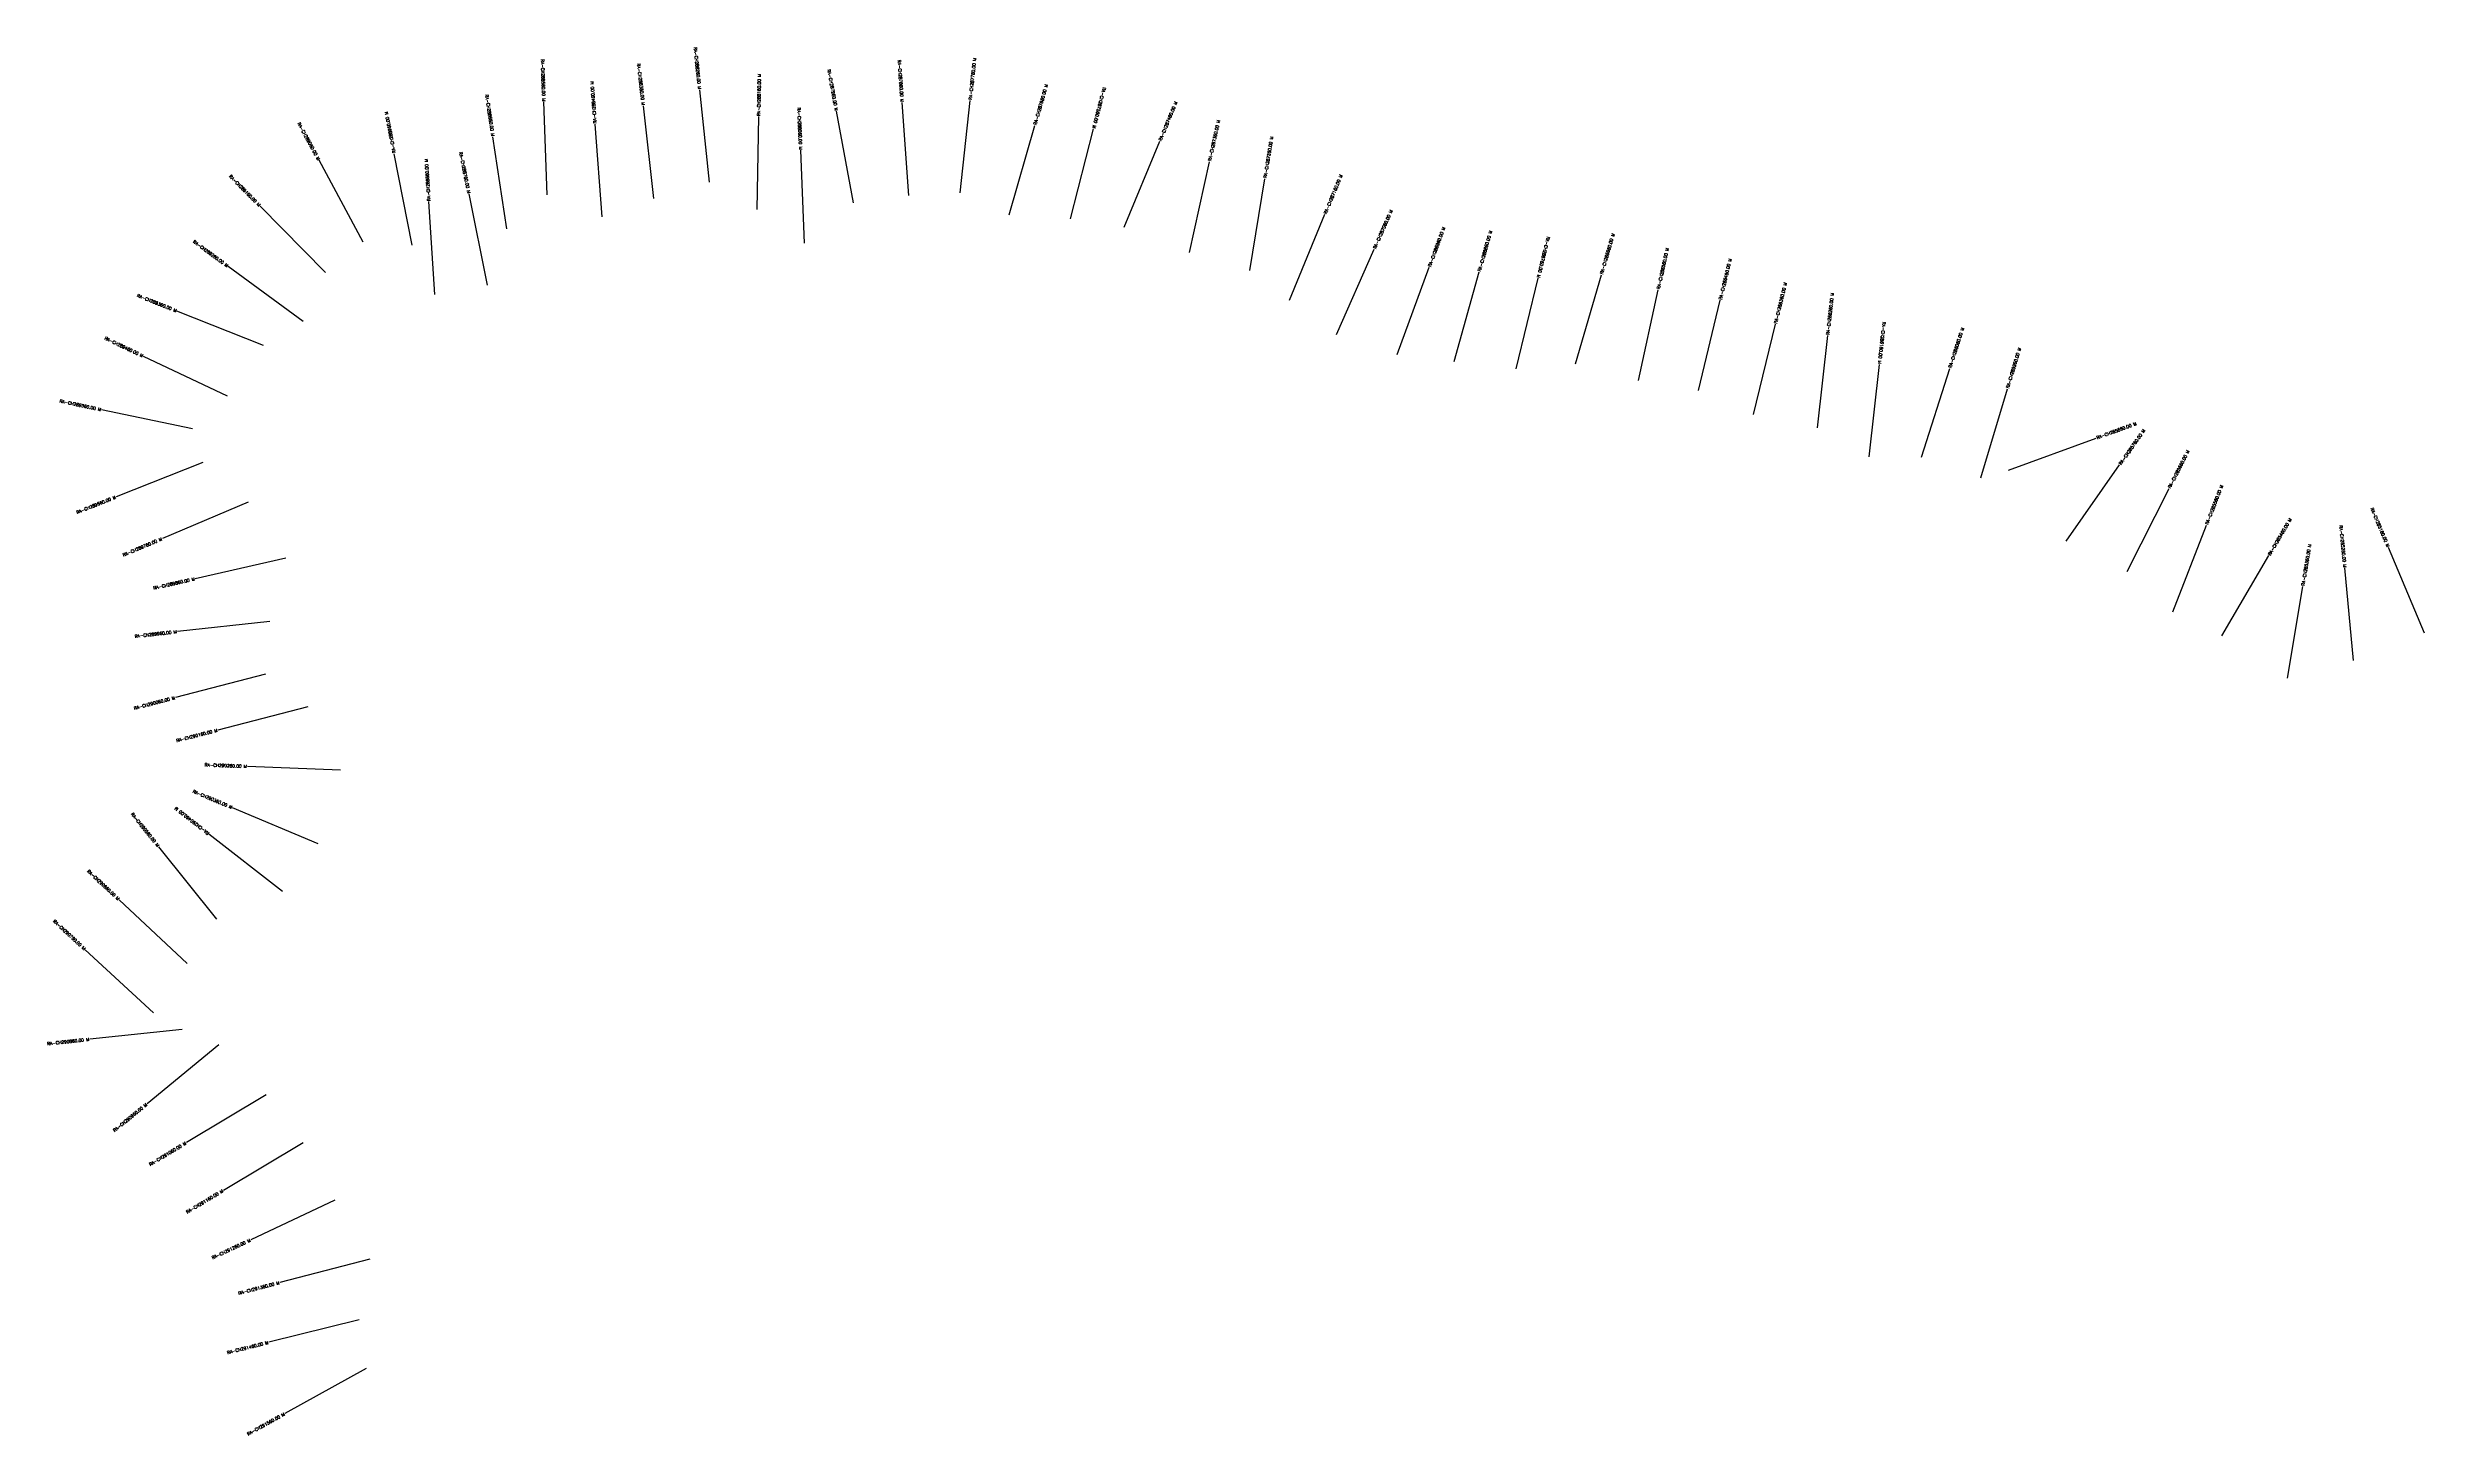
# Model space of a CAD drawing. Header units: metres. Extents: x 281616 to 293162, y 2020408 to 2023084.
# Drawn here: x 281616 to 285450, y 2020846 to 2023084 of the extents above; entities outside this region: 1.
import ezdxf
from ezdxf.enums import TextEntityAlignment as Align

# ---------------------------------------------------------------- set-up
doc = ezdxf.new("R2010")
doc.units = ezdxf.units.M
for name, color, linetype in [('CS', 134, 'Continuous'), ('CSMark', 6, 'Continuous'), ('VILLAGE BOUNDRY', 10, 'Continuous')]:
    doc.layers.add(name, color=color, linetype=linetype)
doc.styles.get("Standard").update_dxf_attribs({"font": 'simplex.shx'})

msp = doc.modelspace()

# ---------------------------------------------------------------- linework, layer by layer
at = {"layer": 'CS'}
for p, q in [((282422, 2022846.8), (282416.9, 2022996.7)), ((282683.9, 2022867.1), (282668.2, 2023016.3)), ((283005.2, 2022846.1), (282994.7, 2022995.7)), ((283088.2, 2022849.9), (283104.3, 2022999)), ((282510.7, 2022811.5), (282499.5, 2022961.1)), ((282594.1, 2022841.2), (282577.3, 2022990.3)), ((282761, 2022823), (282763.3, 2022973)), ((282916.3, 2022834.1), (282889, 2022981.6)), ((283167.1, 2022814.5), (283208.5, 2022958.7)), ((282356.9, 2022792.1), (282334.8, 2022940.5)), ((282837.2, 2022769), (282831.1, 2022918.8)), ((283266.3, 2022808), (283303.5, 2022953.3)), ((283352.8, 2022794.6), (283410.1, 2022933.3)), ((282125.6, 2022770.6), (282054.3, 2022902.6)), ((282204.2, 2022766), (282175.7, 2022913.2)), ((283458.3, 2022753.8), (283490.3, 2022900.3)), ((282326.1, 2022701.4), (282296.3, 2022848.4)), ((283555.2, 2022724.9), (283579.7, 2022872.9)), ((282064.5, 2022721.9), (281959.2, 2022828.7)), ((282240.8, 2022686.2), (282231.5, 2022835.9)), ((283619.3, 2022676.8), (283676.5, 2022815.5)), ((282028.9, 2022642.6), (281907.8, 2022731.2)), ((283695.4, 2022621.9), (283755.9, 2022759.2)), ((283793, 2022589.2), (283844.7, 2022730)), ((283885, 2022578.1), (283925.2, 2022722.6)), ((283985, 2022566.5), (284020.5, 2022712.3)), ((284080.4, 2022574.1), (284122.3, 2022718.1)), ((284181.9, 2022547.3), (284214, 2022693.8)), ((281964.6, 2022603.9), (281825.2, 2022659.3)), ((284278.8, 2022531.1), (284314, 2022676.9)), ((284367.7, 2022492.6), (284403, 2022638.4)), ((284471, 2022471), (284487.3, 2022620.1)), ((281906.9, 2022522.3), (281771.3, 2022586.4)), ((284554.1, 2022424.4), (284570.7, 2022573.5)), ((284638.4, 2022423.9), (284684, 2022566.8)), ((284734, 2022390.4), (284777, 2022534.1)), ((281850.3, 2022469.3), (281703.5, 2022500.3)), ((284779.1, 2022403.1), (284920, 2022454.5)), ((281866.7, 2022415.3), (281727.3, 2022360)), ((284872, 2022288.6), (284958, 2022411.5)), ((281939.8, 2022351), (281801.7, 2022292.6)), ((284970.1, 2022239.2), (285037.7, 2022373.1)), ((285044, 2022174.2), (285098, 2022314.2)), ((285122.9, 2022135.6), (285198.7, 2022265)), ((285449.7, 2022140.1), (285391.5, 2022278.4)), ((282001, 2022260.9), (281854.7, 2022227.8)), ((285335.4, 2022095.8), (285321.4, 2022245.1)), ((285228.8, 2022067.4), (285253.4, 2022215.3)), ((281974.9, 2022158.7), (281825.8, 2022142.4)), ((281968, 2022073.6), (281822.8, 2022036)), ((282036.4, 2022021.2), (281891.2, 2021983.8)), ((282088.8, 2021919.1), (281938.9, 2021924.9)), ((282053, 2021800.4), (281914.7, 2021858.4)), ((281995.2, 2021723.5), (281876.8, 2021815.7)), ((281889.6, 2021678.6), (281795.7, 2021795.6)), ((281841.5, 2021607.2), (281732.1, 2021709.8)), ((281787.3, 2021527.5), (281677.3, 2021629.5)), ((281833.8, 2021500.9), (281684.6, 2021485)), ((281892.9, 2021476.1), (281776.9, 2021381)), ((281968.8, 2021395.6), (281840.3, 2021318.3)), ((282028.8, 2021318.2), (281900, 2021241.3)), ((282080, 2021225.5), (281944.2, 2021161.6)), ((282136.3, 2021130.5), (281991.2, 2021092.7)), ((282118.8, 2021032.3), (281973.3, 2020996.3)), ((282130.3, 2020954.3), (281999.2, 2020881.4))]:
    msp.add_line(p, q, dxfattribs=at)
at = {"layer": 'VILLAGE BOUNDRY'}
msp.add_lwpolyline([(293120.9, 2021010), (293110, 2021043.7), (293087.8, 2021066.3), (293087.8, 2021099.9), (293077, 2021122.3), (293054.8, 2021144.9), (293054.9, 2021156.1), (293032.7, 2021189.9), (293010.7, 2021234.8), (293044.3, 2021240.2), (293055.6, 2021256.9), (293044.5, 2021268.1), (293055.8, 2021279.3), (293056, 2021301.6), (293067.2, 2021301.6), (293087.9, 2021359.5), (292978, 2021359.5), (292955.8, 2021375.2), (292944.6, 2021380.9), (292944.8, 2021403.3), (292911.4, 2021425.9), (292911.4, 2021437.1), (292922.7, 2021448.2), (292833.5, 2021493.7), (292822.5, 2021516.2), (292811.4, 2021527.5), (292800.2, 2021527.6), (292794.8, 2021555.6), (292744.4, 2021561.6), (292610.3, 2021596.2), (292671.5, 2021539.8), (292693.7, 2021511.6), (292726.8, 2021449.8), (292743.4, 2021427.2), (292743, 2021371.3), (292765, 2021326.3), (292775.9, 2021292.6), (292787.1, 2021281.3), (292798, 2021247.7), (292820.3, 2021236.3), (292853.6, 2021202.4), (292774.6, 2021113.4), (292718.6, 2021113.9), (292702.4, 2021092.9), (292707, 2021058), (292695.8, 2021058.1), (292662.3, 2021069.5), (292640, 2021080.9), (292617.2, 2021036.3), (292589.1, 2021014.1), (292505, 2021003.6), (292482.6, 2021003.7), (292482.4, 2020981.3), (292521, 2020897), (292559.2, 2020779.2), (292570.1, 2020734.3), (292581.1, 2020711.8), (292547.1, 2020656.1), (292535.8, 2020645), (292513.2, 2020611.6), (292502, 2020611.6), (292501.9, 2020600.4), (292445.8, 2020589.7), (292478.1, 2020415.8), (292814, 2020407.7), (292959.8, 2020440.1), (293015.7, 2020439.7), (293027, 2020450.8), (293161.6, 2020472.2), (293161.8, 2020505.8), (293129.6, 2020685.2), (293118.7, 2020718.9), (293118.9, 2020741.3), (293124.8, 2020783.2), (293130.7, 2020825.2), (293136.7, 2020881.1), (293131.4, 2020920.3), (293120.2, 2020920.4), (293109.2, 2020942.9), (293109.4, 2020965.3), (293120.6, 2020965.2)], close=True, dxfattribs=at)

# ---------------------------------------------------------------- texts
at = {"layer": 'CSMark'}
for s, rotation, p in [('RA-CH288260.00 M', 276.0033, (282668.1, 2023017.3)), ('RA-CH288560.00 M', 271.9289, (282416.9, 2022997.7)), ('RA-CH288360.00 M', 276.4237, (282577.2, 2022991.3)), ('RA-CH287960.00 M', 280.4828, (282888.8, 2022982.5)), ('RA-CH287860.00 M', 274.0042, (282994.7, 2022996.7)), ('RA-CH288660.00 M', 278.4496, (282334.7, 2022941.5)), ('RA-CH287560.00 M', 255.6277, (283303.8, 2022954.3)), ('RA-CH289060.00 M', 298.3767, (282053.8, 2022903.4)), ('RA-CH288060.00 M', 272.3463, (282831, 2022919.8)), ('RA-CH289160.00 M', 314.6087, (281958.5, 2022829.4)), ('RA-CH288760.00 M', 281.4503, (282296.1, 2022849.4)), ('RA-CH289260.00 M', 323.8045, (281907, 2022731.8)), ('RA-CH286760.00 M', 256.3322, (284020.7, 2022713.3)), ('RA-CH289360.00 M', 338.3116, (281824.3, 2022659.7)), ('RA-CH289460.00 M', 334.6795, (281770.4, 2022586.9)), ('RA-CH286160.00 M', 263.6646, (284570.8, 2022574.5)), ('RA-CH289560.00 M', 348.0721, (281702.6, 2022500.5)), ('RA-CH289660.00 M', 21.6593, (281726.4, 2022359.6)), ('RA-CH285160.00 M', 292.8323, (285391.1, 2022279.3)), ('RA-CH285260.00 M', 275.3309, (285321.3, 2022246.1)), ('RA-CH289760.00 M', 22.9329, (281800.7, 2022292.2)), ('RA-CH289860.00 M', 12.734, (281853.7, 2022227.6)), ('RA-CH289960.00 M', 6.2303, (281824.8, 2022142.3)), ('RA-CH290060.00 M', 14.5194, (281821.8, 2022035.8)), ('RA-CH290160.00 M', 14.4615, (281890.2, 2021983.5)), ('RA-CH290260.00 M', 357.7525, (281937.9, 2021925)), ('RA-CH290360.00 M', 337.2297, (281913.8, 2021858.8)), ('RA-CH290560.00 M', 308.7285, (281795.1, 2021796.4)), ('RA-CH290660.00 M', 316.828, (281731.3, 2021710.5)), ('RA-CH290760.00 M', 317.177, (281676.6, 2021630.2)), ('RA-CH290860.00 M', 6.0506, (281683.6, 2021484.9)), ('RA-CH290960.00 M', 39.3525, (281776.1, 2021380.4)), ('RA-CH291060.00 M', 31.0409, (281839.4, 2021317.8)), ('RA-CH291160.00 M', 30.8461, (281899.1, 2021240.8)), ('RA-CH291260.00 M', 25.1945, (281943.3, 2021161.2)), ('RA-CH291360.00 M', 14.5997, (281990.2, 2021092.4)), ('RA-CH291460.00 M', 13.9175, (281972.3, 2020996)), ('RA-CH291560.00 M', 29.0715, (281998.4, 2020880.9))]:
    msp.add_text(s, height=5, rotation=rotation, dxfattribs=at).set_placement(p, align=Align.MIDDLE_RIGHT)
for s, rotation, p in [('RA-CH288160.00 M', 89.1155, (282763.3, 2022974)), ('RA-CH287760.00 M', 83.8331, (283104.4, 2023000)), ('RA-CH288460.00 M', 94.2975, (282499.4, 2022962.1)), ('RA-CH287660.00 M', 73.9731, (283208.8, 2022959.7)), ('RA-CH287460.00 M', 67.5478, (283410.5, 2022934.2)), ('RA-CH288960.00 M', 100.9628, (282175.5, 2022914.2)), ('RA-CH287360.00 M', 77.6806, (283490.5, 2022901.3)), ('RA-CH287260.00 M', 80.607, (283579.8, 2022873.9)), ('RA-CH288860.00 M', 93.5554, (282231.4, 2022836.9)), ('RA-CH287160.00 M', 67.5959, (283676.9, 2022816.4)), ('RA-CH287060.00 M', 66.2096, (283756.3, 2022760.1)), ('RA-CH286960.00 M', 69.8406, (283845, 2022731)), ('RA-CH286860.00 M', 74.4317, (283925.5, 2022723.6)), ('RA-CH286660.00 M', 73.781, (284122.5, 2022719.1)), ('RA-CH286560.00 M', 77.6644, (284214.2, 2022694.8)), ('RA-CH286460.00 M', 76.4291, (284314.2, 2022677.9)), ('RA-CH286360.00 M', 76.3685, (284403.2, 2022639.3)), ('RA-CH286260.00 M', 83.7619, (284487.4, 2022621.1)), ('RA-CH286060.00 M', 72.3096, (284684.3, 2022567.8)), ('RA-CH285960.00 M', 73.3398, (284777.3, 2022535)), ('RA-CH285860.00 M', 20.0592, (284921, 2022454.9)), ('RA-CH285760.00 M', 55.0092, (284958.6, 2022412.3)), ('RA-CH285660.00 M', 63.2321, (285038.1, 2022374)), ('RA-CH285560.00 M', 68.8991, (285098.4, 2022315.1)), ('RA-CH285460.00 M', 59.6183, (285199.2, 2022265.9)), ('RA-CH285360.00 M', 80.5696, (285253.6, 2022216.3)), ('RA-CH290460.00 M', 142.0951, (281876, 2021816.3))]:
    msp.add_text(s, height=5, rotation=rotation, dxfattribs=at).set_placement(p, align=Align.MIDDLE_LEFT)

doc.saveas('drawing.dxf')
